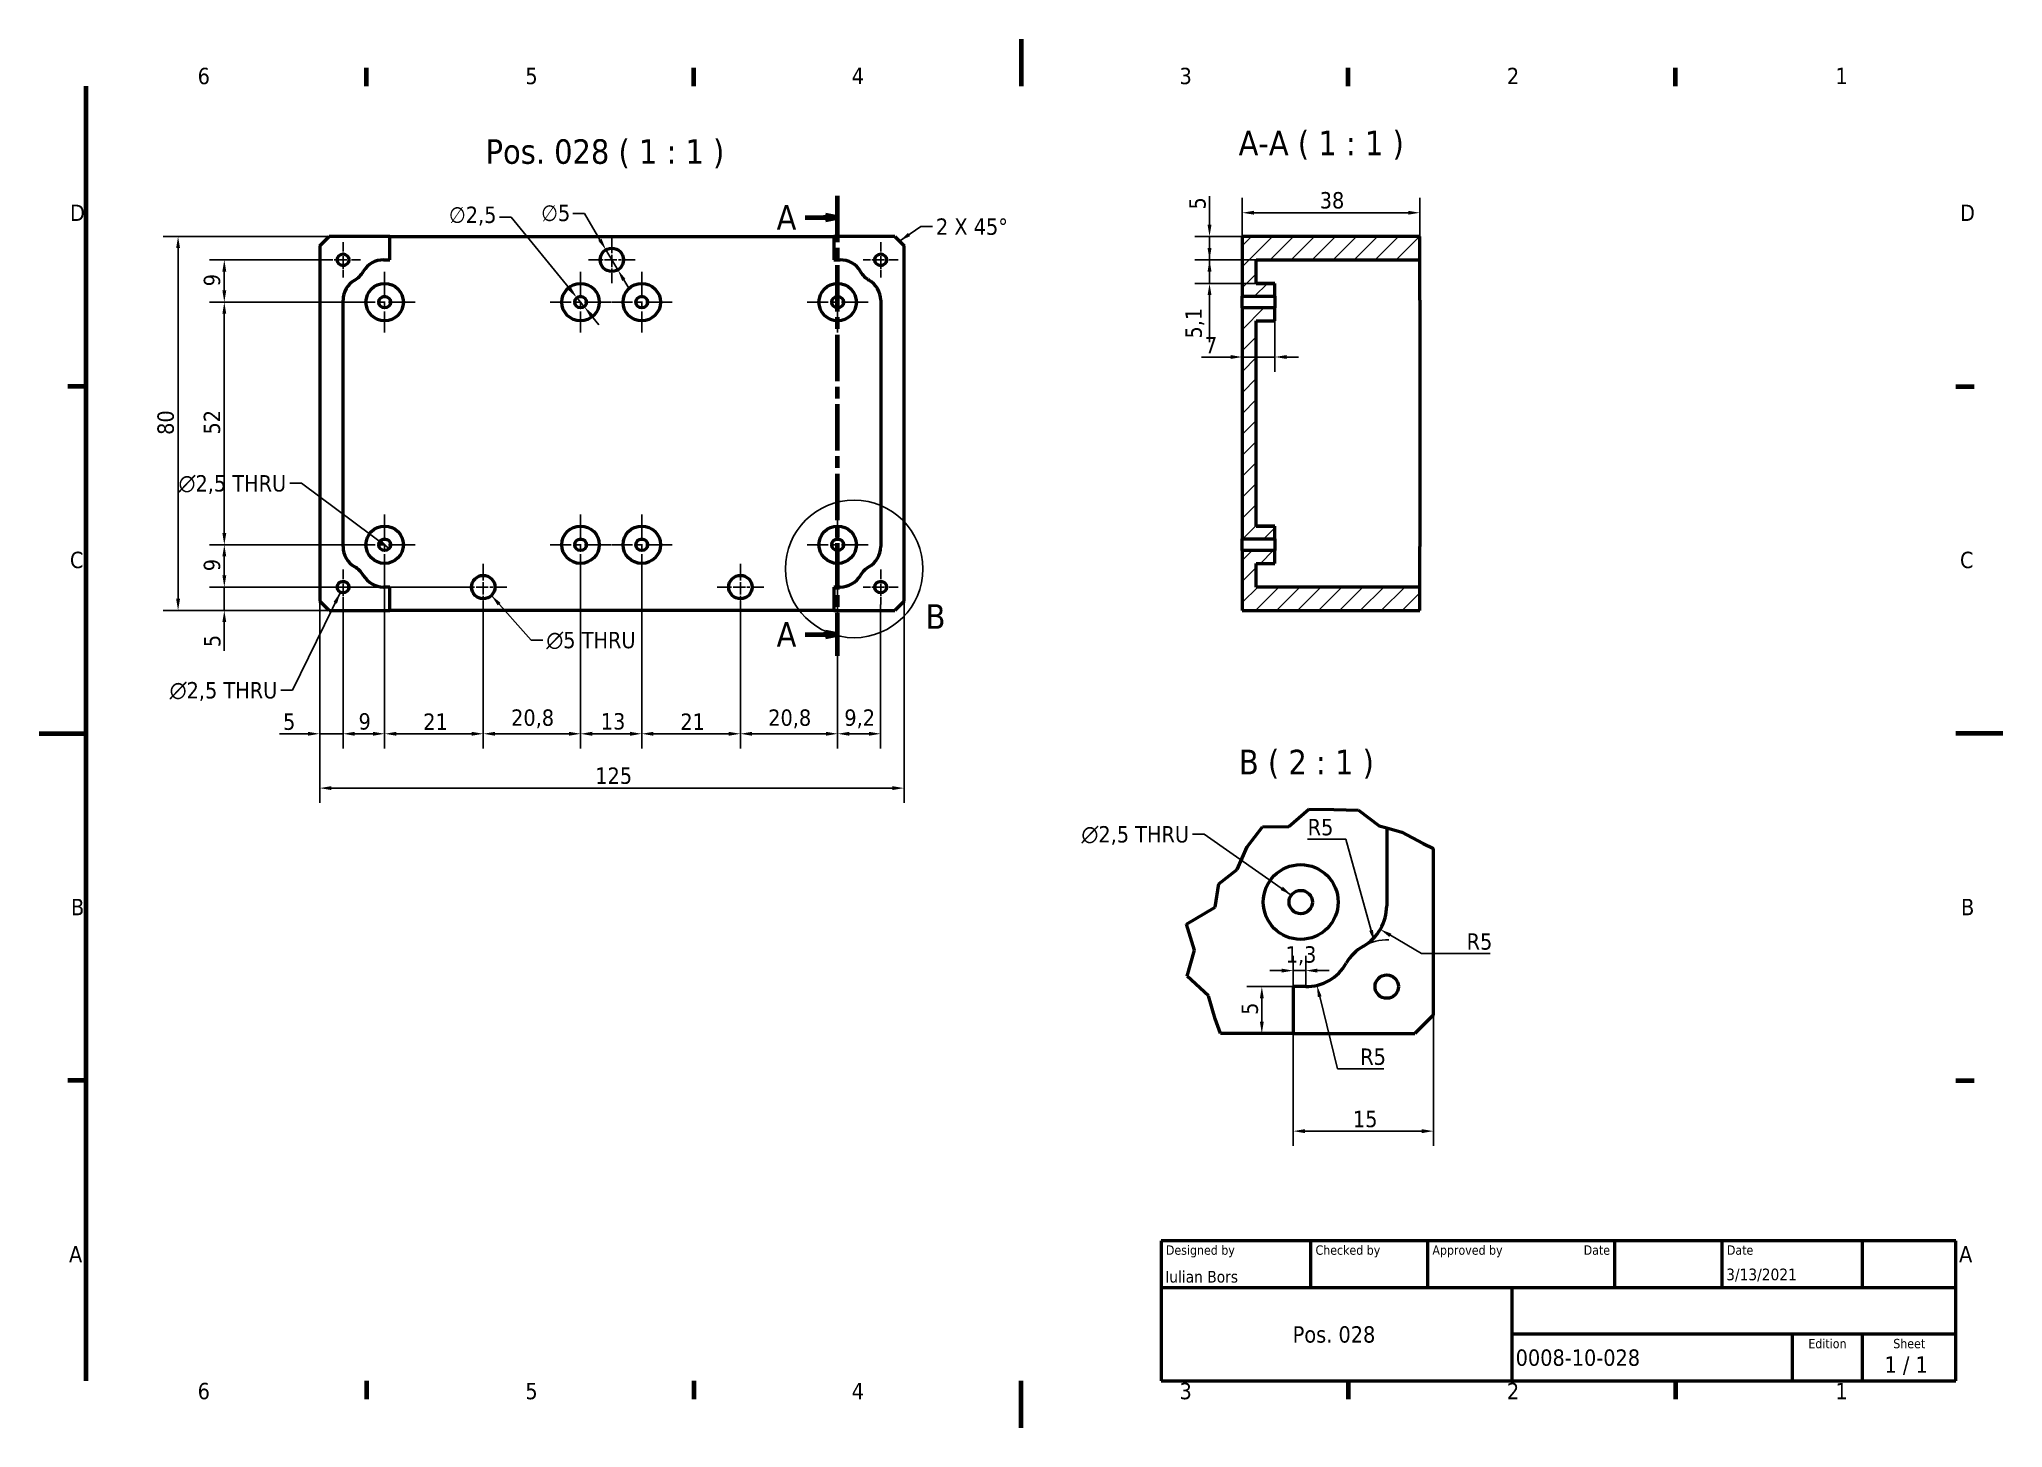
# Model space of a CAD drawing. Header units: millimetres. Extents: x 0 to 420, y 0 to 297.
import ezdxf
from ezdxf.enums import TextEntityAlignment as Align

# ---------------------------------------------------------------- set-up
doc = ezdxf.new("R2010")
doc.units = ezdxf.units.MM
doc.linetypes.add('CHAIN', pattern=[0.3543, 0.2362, -0.0295, 0.0591, -0.0295])
for name, color, linetype, lineweight in [('Border (ISO)', 7, 'Continuous', 70), ('Break Line (ISO)', 7, 'Continuous', 50), ('Center Mark (ISO)', 7, 'Continuous', 25), ('Detail Boundary (ISO)', 7, 'Continuous', 25), ('Dimension (ISO)', 7, 'Continuous', 25), ('Hatch (ISO)', 7, 'Continuous', 18), ('Section Line (ISO)', 7, 'CHAIN', 70), ('Symbol (ISO)', 7, 'Continuous', 25), ('Title (ISO)', 7, 'Continuous', 50), ('Visible (ISO)', 7, 'Continuous', 50)]:
    doc.layers.add(name, color=color, linetype=linetype, lineweight=lineweight)
doc.styles.add('Label Text (ISO)', font='tahoma.ttf')
doc.styles.add('Note Text (ISO)', font='tahoma.ttf')
doc.styles.add('Text Style39', font='tahoma.ttf')
doc.styles.add('Text Style41', font='tahoma.ttf')
doc.styles.add('Text Style45', font='tahoma.ttf')
doc.dimstyles.new('Default - Method 1b (ISO)', dxfattribs={"dimtxt": 3.5, "dimasz": 2.5, "dimexe": 3.175, "dimexo": 0, "dimgap": 0.762, "dimtad": 1, "dimtoh": 1, "dimrnd": 1e-08, "dimtxsty": 'Note Text (ISO)', "dimcen": 0.09, "dimdle": 10, "dimclrd": 256, "dimclre": 256, "dimclrt": 256, "dimazin": 2, "dimtfac": 1, "dimtmove": 0, "dimatfit": 3, "dimfxl": 0, "dimtolj": 1, "dimlwd": -1, "dimlwe": -1, "dimarcsym": 0})
doc.dimstyles.new('Default - Method 1b (ISO)$7', dxfattribs={"dimtxt": 3.5, "dimasz": 2.5, "dimexe": 3.175, "dimexo": 0, "dimgap": 0.762, "dimtad": 1, "dimtoh": 1, "dimrnd": 1e-08, "dimtxsty": 'Note Text (ISO)', "dimcen": 0.09, "dimdle": 10, "dimclrd": 256, "dimclre": 256, "dimclrt": 256, "dimazin": 2, "dimtfac": 1, "dimtmove": 0, "dimatfit": 3, "dimfxl": 0, "dimtolj": 1, "dimlwd": -1, "dimlwe": -1, "dimarcsym": 0})
doc.dimstyles.new('Default - Method 2b (ISO)$7', dxfattribs={"dimtxt": 3.5, "dimasz": 2.5, "dimexe": 3.175, "dimexo": 0, "dimgap": 0.762, "dimtad": 1, "dimtih": 1, "dimtoh": 1, "dimrnd": 1e-08, "dimtxsty": 'Note Text (ISO)', "dimcen": 0.09, "dimdle": 10, "dimclrd": 256, "dimclre": 256, "dimclrt": 256, "dimazin": 2, "dimtfac": 1, "dimtmove": 0, "dimatfit": 3, "dimfxl": 0, "dimtolj": 1, "dimlwd": -1, "dimlwe": -1, "dimarcsym": 0})

msp = doc.modelspace()

# ---------------------------------------------------------------- texts
at = {"layer": 'Symbol (ISO)'}
for s, insert, char_height, attachment_point, style in [('A-A ( 1 : 1 )', (256.5479, 271.2419), 5.25, 7, 'Label Text (ISO)'), ('Pos. 028 ( 1 : 1 )', (95.4791, 269.4207), 5.24, 7, 'Text Style45'), ('2 X 45°', (191.8049, 258.6782), 3.5, 1, 'Note Text (ISO)'), ('B ( 2 : 1 )', (256.6059, 138.8236), 5.25, 7, 'Label Text (ISO)')]:
    msp.add_mtext(s, dxfattribs=dict(at, insert=insert, char_height=char_height, attachment_point=attachment_point, style=style))
at = {"layer": 'Symbol (ISO)', "char_height": 3.5, "line_spacing_factor": 0.6125, "style": 'Note Text (ISO)'}
for s, insert, width, attachment_point in [('\\fAIGDT|b0|i0;\\H3.5000;n\\fTahoma|b0|i0;\\H3.5000;2,5 THRU', (52.8127, 203.7648), 24.584264, 3), ('\\fAIGDT|b0|i0;\\H3.5000;n\\fTahoma|b0|i0;\\H3.5000;5 THRU', (108.4616, 170.2384), 20.459143, 1), ('\\fAIGDT|b0|i0;\\H3.5000;n\\fTahoma|b0|i0;\\H3.5000;2,5 THRU', (50.9118, 159.5047), 24.584264, 3), ('\\fAIGDT|b0|i0;\\H3.5000;n\\fTahoma|b0|i0;\\H3.5000;2,5 THRU', (245.9444, 128.6906), 24.584264, 3)]:
    msp.add_mtext(s, dxfattribs=dict(at, insert=insert, width=width, attachment_point=attachment_point))

# ---------------------------------------------------------------- blocks, each defined once
blk = doc.blocks.new('Borders Default Border')
at = {"layer": 'Border (ISO)'}
for p, q in [((70, 287), (70, 290.9)), ((140, 287), (140, 290.9)), ((280, 287), (280, 290.9)), ((350, 287), (350, 290.9)), ((10, 222.75), (6.1, 222.75)), ((410, 222.75), (413.9, 222.75)), ((10, 74.25), (6.1, 74.25)), ((410, 74.25), (413.9, 74.25)), ((70, 10), (70, 6.1)), ((140, 10), (140, 6.1)), ((280, 10), (280, 6.1)), ((350, 10), (350, 6.1))]:
    blk.add_line(p, q, dxfattribs=at)
at = {"layer": 'Border (ISO)', "flags": 128}
for points in [[(210, 297), (210, 287)], [(10, 10), (10, 287)], [(0, 148.5), (10, 148.5)], [(420, 148.5), (410, 148.5)], [(210, 0), (210, 10)]]:
    blk.add_lwpolyline(points, dxfattribs=at)
at = {"layer": 'Border (ISO)', "char_height": 3.5, "attachment_point": 7, "style": 'Note Text (ISO)'}
for s, insert in [('6', (33.88, 287.33)), ('5', (103.98, 287.33)), ('4', (173.78, 287.4)), ('3', (243.91, 287.33)), ('2', (313.94, 287.4)), ('1', (384.21, 287.4)), ('D', (6.57, 258.13)), ('D', (410.87, 258.13)), ('C', (6.56, 183.81)), ('C', (410.86, 183.81)), ('B', (6.78, 109.63)), ('B', (411.08, 109.63)), ('A', (6.36, 35.38)), ('A', (410.66, 35.38)), ('6', (33.88, 6.03)), ('5', (103.98, 6.03)), ('4', (173.78, 6.1)), ('3', (243.91, 6.03)), ('2', (313.94, 6.1)), ('1', (384.21, 6.1))]:
    blk.add_mtext(s, dxfattribs=dict(at, insert=insert))
blk = doc.blocks.new('2dTransSection0')
at = {"layer": 'Section Line (ISO)', "linetype": 'CHAIN', "ltscale": 41.960541}
blk.add_line((170.65, 263.54), (170.65, 165.08), dxfattribs=at)
at = {"layer": 'Section Line (ISO)', "linetype": 'Continuous', "lineweight": 140}
for p, q in [((170.65, 263.54), (170.65, 254.28)), ((170.65, 174.34), (170.65, 165.08))]:
    blk.add_line(p, q, dxfattribs=at)
at = {"layer": 'Section Line (ISO)', "linetype": 'Continuous'}
for p, q in [((163.84, 258.91), (168.15, 258.91)), ((170.65, 258.91), (168.15, 259.41)), ((168.15, 259.41), (168.15, 258.41)), ((168.15, 258.91), (170.65, 258.91)), ((168.15, 258.41), (170.65, 258.91)), ((163.84, 169.71), (168.15, 169.71)), ((170.65, 169.71), (168.15, 170.21)), ((168.15, 170.21), (168.15, 169.21)), ((168.15, 169.71), (170.65, 169.71)), ((168.15, 169.21), (170.65, 169.71))]:
    blk.add_line(p, q, dxfattribs=at)
at = {"layer": 'Section Line (ISO)', "linetype": 'Continuous', "flags": 128}
for points in [[(168.15, 258.41), (170.65, 258.91)], [(168.15, 169.21), (170.65, 169.71)]]:
    blk.add_lwpolyline(points, dxfattribs=at)
at = {"layer": 'Section Line (ISO)'}
for points in [[(168.15, 258.41), (170.65, 258.91), (168.15, 259.41), (168.15, 258.41)], [(168.15, 169.21), (170.65, 169.71), (168.15, 170.21), (168.15, 169.21)]]:
    blk.add_solid(points, dxfattribs=at)
at = {"layer": 'Section Line (ISO)', "char_height": 5.25, "attachment_point": 7, "style": 'Label Text (ISO)'}
for insert in [(157.72, 256.28), (157.72, 167.09)]:
    blk.add_mtext('A', dxfattribs=dict(at, insert=insert))
blk = doc.blocks.new('*D6')
at = {"layer": 'Defpoints', "color": 0}
for p in [(59.98, 176.82), (64.98, 176.07), (64.98, 148.44)]:
    blk.add_point(p, dxfattribs=at)
at = {"layer": 'Dimension (ISO)'}
for p, q in [((59.98, 176.82), (59.98, 145.27)), ((64.98, 176.07), (64.98, 145.27)), ((57.48, 148.44), (51.37, 148.44)), ((64.98, 148.44), (59.98, 148.44)), ((67.48, 148.44), (69.98, 148.44))]:
    blk.add_line(p, q, dxfattribs=at)
for points in [[(57.48, 148.86), (57.48, 148.02), (59.98, 148.44)], [(67.48, 148.86), (67.48, 148.02), (64.98, 148.44)]]:
    blk.add_solid(points, dxfattribs=at)
at = {"layer": 'Dimension (ISO)', "insert": (52.14, 152.78), "char_height": 3.5, "attachment_point": 1, "style": 'Note Text (ISO)'}
blk.add_mtext('\\A1;5', dxfattribs=at)
blk = doc.blocks.new('*D7')
at = {"layer": 'Defpoints', "color": 0}
for p in [(73.88, 182.37), (64.98, 176.07), (73.88, 148.44)]:
    blk.add_point(p, dxfattribs=at)
at = {"layer": 'Dimension (ISO)'}
for p, q in [((73.88, 182.37), (73.88, 145.27)), ((64.98, 176.07), (64.98, 145.27)), ((67.48, 148.44), (71.38, 148.44))]:
    blk.add_line(p, q, dxfattribs=at)
for points in [[(67.48, 148.86), (67.48, 148.02), (64.98, 148.44)], [(71.38, 148.86), (71.38, 148.02), (73.88, 148.44)]]:
    blk.add_solid(points, dxfattribs=at)
at = {"layer": 'Dimension (ISO)', "insert": (68.3, 152.84), "char_height": 3.5, "attachment_point": 1, "style": 'Note Text (ISO)'}
blk.add_mtext('\\A1;9', dxfattribs=at)
blk = doc.blocks.new('*D8')
at = {"layer": 'Defpoints', "color": 0}
for p in [(73.88, 182.37), (94.98, 174.82), (94.98, 148.44)]:
    blk.add_point(p, dxfattribs=at)
at = {"layer": 'Dimension (ISO)'}
for p, q in [((73.88, 182.37), (73.88, 145.27)), ((94.98, 174.82), (94.98, 145.27)), ((76.38, 148.44), (92.48, 148.44))]:
    blk.add_line(p, q, dxfattribs=at)
for points in [[(76.38, 148.86), (76.38, 148.02), (73.88, 148.44)], [(92.48, 148.86), (92.48, 148.02), (94.98, 148.44)]]:
    blk.add_solid(points, dxfattribs=at)
at = {"layer": 'Dimension (ISO)', "insert": (82.13, 152.78), "char_height": 3.5, "attachment_point": 1, "style": 'Note Text (ISO)'}
blk.add_mtext('\\A1;21', dxfattribs=at)
blk = doc.blocks.new('*D9')
at = {"layer": 'Defpoints', "color": 0}
for p in [(115.78, 182.37), (94.98, 174.82), (115.78, 148.44)]:
    blk.add_point(p, dxfattribs=at)
at = {"layer": 'Dimension (ISO)'}
for p, q in [((115.78, 182.37), (115.78, 145.27)), ((94.98, 174.82), (94.98, 145.27)), ((97.48, 148.44), (113.28, 148.44))]:
    blk.add_line(p, q, dxfattribs=at)
for points in [[(97.48, 148.86), (97.48, 148.02), (94.98, 148.44)], [(113.28, 148.86), (113.28, 148.02), (115.78, 148.44)]]:
    blk.add_solid(points, dxfattribs=at)
at = {"layer": 'Dimension (ISO)', "insert": (100.93, 153.65), "char_height": 3.5, "attachment_point": 1, "style": 'Note Text (ISO)'}
blk.add_mtext('\\A1;20,8', dxfattribs=at)
blk = doc.blocks.new('*D10')
at = {"layer": 'Defpoints', "color": 0}
for p in [(115.78, 182.37), (128.88, 182.37), (128.88, 148.44)]:
    blk.add_point(p, dxfattribs=at)
at = {"layer": 'Dimension (ISO)'}
for p, q in [((115.78, 182.37), (115.78, 145.27)), ((128.88, 182.37), (128.88, 145.27)), ((118.28, 148.44), (126.38, 148.44))]:
    blk.add_line(p, q, dxfattribs=at)
for points in [[(118.28, 148.86), (118.28, 148.02), (115.78, 148.44)], [(126.38, 148.86), (126.38, 148.02), (128.88, 148.44)]]:
    blk.add_solid(points, dxfattribs=at)
at = {"layer": 'Dimension (ISO)', "insert": (120.11, 152.85), "char_height": 3.5, "attachment_point": 1, "style": 'Note Text (ISO)'}
blk.add_mtext('\\A1;13', dxfattribs=at)
blk = doc.blocks.new('*D11')
at = {"layer": 'Defpoints', "color": 0}
for p in [(128.88, 182.37), (149.98, 174.82), (149.98, 148.44)]:
    blk.add_point(p, dxfattribs=at)
at = {"layer": 'Dimension (ISO)'}
for p, q in [((128.88, 182.37), (128.88, 145.27)), ((149.98, 174.82), (149.98, 145.27)), ((131.38, 148.44), (147.48, 148.44))]:
    blk.add_line(p, q, dxfattribs=at)
for points in [[(131.38, 148.86), (131.38, 148.02), (128.88, 148.44)], [(147.48, 148.86), (147.48, 148.02), (149.98, 148.44)]]:
    blk.add_solid(points, dxfattribs=at)
at = {"layer": 'Dimension (ISO)', "insert": (137.13, 152.78), "char_height": 3.5, "attachment_point": 1, "style": 'Note Text (ISO)'}
blk.add_mtext('\\A1;21', dxfattribs=at)
blk = doc.blocks.new('*D12')
at = {"layer": 'Defpoints', "color": 0}
for p in [(170.78, 182.37), (149.98, 174.82), (170.78, 148.44)]:
    blk.add_point(p, dxfattribs=at)
at = {"layer": 'Dimension (ISO)'}
for p, q in [((170.78, 182.37), (170.78, 145.27)), ((149.98, 174.82), (149.98, 145.27)), ((152.48, 148.44), (168.28, 148.44))]:
    blk.add_line(p, q, dxfattribs=at)
for points in [[(152.48, 148.86), (152.48, 148.02), (149.98, 148.44)], [(168.28, 148.86), (168.28, 148.02), (170.78, 148.44)]]:
    blk.add_solid(points, dxfattribs=at)
at = {"layer": 'Dimension (ISO)', "insert": (155.93, 153.65), "char_height": 3.5, "attachment_point": 1, "style": 'Note Text (ISO)'}
blk.add_mtext('\\A1;20,8', dxfattribs=at)
blk = doc.blocks.new('*D13')
at = {"layer": 'Defpoints', "color": 0}
for p in [(170.78, 182.37), (179.98, 176.07), (179.98, 148.44)]:
    blk.add_point(p, dxfattribs=at)
at = {"layer": 'Dimension (ISO)'}
for p, q in [((170.78, 182.37), (170.78, 145.27)), ((179.98, 176.07), (179.98, 145.27)), ((173.28, 148.44), (177.48, 148.44))]:
    blk.add_line(p, q, dxfattribs=at)
for points in [[(173.28, 148.86), (173.28, 148.02), (170.78, 148.44)], [(177.48, 148.86), (177.48, 148.02), (179.98, 148.44)]]:
    blk.add_solid(points, dxfattribs=at)
at = {"layer": 'Dimension (ISO)', "insert": (172.21, 153.65), "char_height": 3.5, "attachment_point": 1, "style": 'Note Text (ISO)'}
blk.add_mtext('\\A1;9,2', dxfattribs=at)
blk = doc.blocks.new('*D14')
at = {"layer": 'Defpoints', "color": 0}
for p in [(59.98, 176.82), (184.98, 176.82), (59.98, 136.82)]:
    blk.add_point(p, dxfattribs=at)
at = {"layer": 'Dimension (ISO)'}
for p, q in [((59.98, 176.82), (59.98, 133.65)), ((184.98, 176.82), (184.98, 133.65)), ((182.48, 136.82), (62.48, 136.82))]:
    blk.add_line(p, q, dxfattribs=at)
for points in [[(62.48, 137.24), (62.48, 136.4), (59.98, 136.82)], [(182.48, 137.24), (182.48, 136.4), (184.98, 136.82)]]:
    blk.add_solid(points, dxfattribs=at)
at = {"layer": 'Dimension (ISO)', "insert": (118.93, 141.23), "char_height": 3.5, "attachment_point": 1, "style": 'Note Text (ISO)'}
blk.add_mtext('\\A1;125', dxfattribs=at)
blk = doc.blocks.new('*D15')
at = {"layer": 'Defpoints', "color": 0}
for p in [(39.58, 179.82), (89.98, 179.82), (74.98, 174.82)]:
    blk.add_point(p, dxfattribs=at)
at = {"layer": 'Dimension (ISO)'}
for p, q in [((39.58, 182.32), (39.58, 184.82)), ((89.98, 179.82), (36.41, 179.82)), ((39.58, 179.82), (39.58, 174.82)), ((74.98, 174.82), (36.41, 174.82)), ((39.58, 172.32), (39.58, 166.21))]:
    blk.add_line(p, q, dxfattribs=at)
for points in [[(39.17, 182.32), (40, 182.32), (39.58, 179.82)], [(39.17, 172.32), (40, 172.32), (39.58, 174.82)]]:
    blk.add_solid(points, dxfattribs=at)
at = {"layer": 'Dimension (ISO)', "insert": (35.25, 166.97), "char_height": 3.5, "attachment_point": 1, "rotation": 90, "style": 'Note Text (ISO)'}
blk.add_mtext('\\A1;5', dxfattribs=at)
blk = doc.blocks.new('*D16')
at = {"layer": 'Defpoints', "color": 0}
for p in [(39.58, 188.87), (67.38, 188.87), (61.23, 179.82)]:
    blk.add_point(p, dxfattribs=at)
at = {"layer": 'Dimension (ISO)'}
for p, q in [((67.38, 188.87), (36.41, 188.87)), ((39.58, 182.32), (39.58, 186.37)), ((61.23, 179.82), (36.41, 179.82))]:
    blk.add_line(p, q, dxfattribs=at)
for points in [[(39.17, 186.37), (40, 186.37), (39.58, 188.87)], [(39.17, 182.32), (40, 182.32), (39.58, 179.82)]]:
    blk.add_solid(points, dxfattribs=at)
at = {"layer": 'Dimension (ISO)', "insert": (35.18, 183.21), "char_height": 3.5, "attachment_point": 1, "rotation": 90, "style": 'Note Text (ISO)'}
blk.add_mtext('\\A1;9', dxfattribs=at)
blk = doc.blocks.new('*D17')
at = {"layer": 'Defpoints', "color": 0}
for p in [(39.58, 240.77), (67.38, 240.77), (67.38, 188.87)]:
    blk.add_point(p, dxfattribs=at)
at = {"layer": 'Dimension (ISO)'}
for p, q in [((67.38, 240.77), (36.41, 240.77)), ((39.58, 191.37), (39.58, 238.27)), ((67.38, 188.87), (36.41, 188.87))]:
    blk.add_line(p, q, dxfattribs=at)
for points in [[(39.17, 238.27), (40, 238.27), (39.58, 240.77)], [(39.17, 191.37), (40, 191.37), (39.58, 188.87)]]:
    blk.add_solid(points, dxfattribs=at)
at = {"layer": 'Dimension (ISO)', "insert": (35.18, 212.45), "char_height": 3.5, "attachment_point": 1, "rotation": 90, "style": 'Note Text (ISO)'}
blk.add_mtext('\\A1;52', dxfattribs=at)
blk = doc.blocks.new('*D18')
at = {"layer": 'Defpoints', "color": 0}
for p in [(39.58, 249.82), (61.23, 249.82), (67.38, 240.77)]:
    blk.add_point(p, dxfattribs=at)
at = {"layer": 'Dimension (ISO)'}
for p, q in [((61.23, 249.82), (36.41, 249.82)), ((39.58, 243.27), (39.58, 247.32)), ((67.38, 240.77), (36.41, 240.77))]:
    blk.add_line(p, q, dxfattribs=at)
for points in [[(39.17, 247.32), (40, 247.32), (39.58, 249.82)], [(39.17, 243.27), (40, 243.27), (39.58, 240.77)]]:
    blk.add_solid(points, dxfattribs=at)
at = {"layer": 'Dimension (ISO)', "insert": (35.18, 244.16), "char_height": 3.5, "attachment_point": 1, "rotation": 90, "style": 'Note Text (ISO)'}
blk.add_mtext('\\A1;9', dxfattribs=at)
blk = doc.blocks.new('*D19')
at = {"layer": 'Defpoints', "color": 0}
for p in [(29.69, 254.82), (74.98, 254.82), (74.98, 174.82)]:
    blk.add_point(p, dxfattribs=at)
at = {"layer": 'Dimension (ISO)'}
for p, q in [((74.98, 254.82), (26.52, 254.82)), ((29.69, 177.32), (29.69, 252.32)), ((74.98, 174.82), (26.52, 174.82))]:
    blk.add_line(p, q, dxfattribs=at)
for points in [[(29.28, 252.32), (30.11, 252.32), (29.69, 254.82)], [(29.28, 177.32), (30.11, 177.32), (29.69, 174.82)]]:
    blk.add_solid(points, dxfattribs=at)
at = {"layer": 'Dimension (ISO)', "insert": (25.27, 212.38), "char_height": 3.5, "attachment_point": 1, "rotation": 90, "style": 'Note Text (ISO)'}
blk.add_mtext('\\A1;80', dxfattribs=at)
blk = doc.blocks.new('*D20')
at = {"layer": 'Defpoints', "color": 0}
for p in [(114.99, 241.74), (116.57, 239.8)]:
    blk.add_point(p, dxfattribs=at)
at = {"layer": 'Dimension (ISO)'}
for p, q in [((100.96, 258.96), (98.46, 258.96)), ((113.41, 243.68), (100.96, 258.96)), ((116.57, 239.8), (114.99, 241.74)), ((118.15, 237.87), (119.73, 235.93))]:
    blk.add_line(p, q, dxfattribs=at)
for points in [[(113.74, 243.94), (113.09, 243.41), (114.99, 241.74)], [(118.47, 238.13), (117.83, 237.6), (116.57, 239.8)]]:
    blk.add_solid(points, dxfattribs=at)
at = {"layer": 'Dimension (ISO)', "insert": (87.63, 261.21), "char_height": 3.5, "attachment_point": 1, "style": 'Note Text (ISO)'}
blk.add_mtext('\\A1;∅2,5', dxfattribs=at)
blk = doc.blocks.new('*D21')
at = {"layer": 'Defpoints', "color": 0}
for p in [(121.21, 251.97), (123.76, 247.67)]:
    blk.add_point(p, dxfattribs=at)
at = {"layer": 'Dimension (ISO)'}
for p, q in [((116.61, 259.72), (114.11, 259.72)), ((119.93, 254.12), (116.61, 259.72)), ((123.76, 247.67), (121.21, 251.97)), ((125.03, 245.52), (126.31, 243.37))]:
    blk.add_line(p, q, dxfattribs=at)
for points in [[(120.29, 254.33), (119.57, 253.91), (121.21, 251.97)], [(125.39, 245.73), (124.68, 245.31), (123.76, 247.67)]]:
    blk.add_solid(points, dxfattribs=at)
at = {"layer": 'Dimension (ISO)', "insert": (107.36, 261.61), "char_height": 3.5, "attachment_point": 1, "style": 'Note Text (ISO)'}
blk.add_mtext('\\A1;∅5', dxfattribs=at)
blk = doc.blocks.new('2dDetail0')
at = {"layer": 'Detail Boundary (ISO)'}
blk.add_circle((174.31, 183.71), 14.72, dxfattribs=at)
at = {"layer": 'Detail Boundary (ISO)', "insert": (189.59, 170.89), "char_height": 5.25, "attachment_point": 7, "style": 'Label Text (ISO)'}
blk.add_mtext('B', dxfattribs=at)
blk = doc.blocks.new('*D23')
at = {"layer": 'Defpoints', "color": 0}
for p in [(268.24, 97.78), (268.24, 94.35), (270.91, 94.35)]:
    blk.add_point(p, dxfattribs=at)
at = {"layer": 'Dimension (ISO)'}
for p, q in [((268.24, 94.35), (268.24, 100.96)), ((270.91, 94.35), (270.91, 100.96)), ((265.74, 97.78), (263.24, 97.78)), ((270.91, 97.78), (268.24, 97.78)), ((273.41, 97.78), (275.91, 97.78))]:
    blk.add_line(p, q, dxfattribs=at)
for points in [[(265.74, 98.2), (265.74, 97.36), (268.24, 97.78)], [(273.41, 98.2), (273.41, 97.36), (270.91, 97.78)]]:
    blk.add_solid(points, dxfattribs=at)
at = {"layer": 'Dimension (ISO)', "insert": (266.62, 102.99), "char_height": 3.5, "attachment_point": 1, "style": 'Note Text (ISO)'}
blk.add_mtext('\\A1;1,3', dxfattribs=at)
blk = doc.blocks.new('*D24')
at = {"layer": 'Defpoints', "color": 0}
for p in [(270.91, 104.35), (273.3, 94.64)]:
    blk.add_point(p, dxfattribs=at)
at = {"layer": 'Dimension (ISO)'}
for p, q in [((277.69, 76.79), (273.9, 92.21)), ((287.58, 76.79), (277.69, 76.79))]:
    blk.add_line(p, q, dxfattribs=at)
blk.add_solid([(274.3, 92.31), (273.5, 92.11), (273.3, 94.64)], dxfattribs=at)
at = {"layer": 'Dimension (ISO)', "insert": (282.57, 81.12), "char_height": 3.5, "attachment_point": 1, "style": 'Note Text (ISO)'}
blk.add_mtext('\\A1;R5', dxfattribs=at)
blk = doc.blocks.new('*D25')
at = {"layer": 'Defpoints', "color": 0}
for p in [(278.24, 111.67), (286.85, 106.6)]:
    blk.add_point(p, dxfattribs=at)
at = {"layer": 'Dimension (ISO)'}
for p, q in [((295.64, 101.43), (289.01, 105.33)), ((310.33, 101.43), (295.64, 101.43))]:
    blk.add_line(p, q, dxfattribs=at)
blk.add_solid([(289.22, 105.69), (288.8, 104.97), (286.85, 106.6)], dxfattribs=at)
at = {"layer": 'Dimension (ISO)', "insert": (305.32, 105.76), "char_height": 3.5, "attachment_point": 1, "style": 'Note Text (ISO)'}
blk.add_mtext('\\A1;R5', dxfattribs=at)
blk = doc.blocks.new('*D26')
at = {"layer": 'Defpoints', "color": 0}
for p in [(285.56, 103.99), (288.24, 94.35)]:
    blk.add_point(p, dxfattribs=at)
at = {"layer": 'Dimension (ISO)'}
for p, q in [((271.32, 125.88), (279.48, 125.88)), ((279.48, 125.88), (284.89, 106.39))]:
    blk.add_line(p, q, dxfattribs=at)
blk.add_arc((288.24, 94.35), 10, 87.3349, 120, dxfattribs=at)
blk.add_solid([(285.29, 106.51), (284.49, 106.28), (285.56, 103.99)], dxfattribs=at)
at = {"layer": 'Dimension (ISO)', "insert": (271.32, 130.22), "char_height": 3.5, "attachment_point": 1, "style": 'Note Text (ISO)'}
blk.add_mtext('\\A1;R5', dxfattribs=at)
blk = doc.blocks.new('*D27')
at = {"layer": 'Defpoints', "color": 0}
for p in [(268.24, 94.35), (261.51, 84.35), (268.24, 84.35)]:
    blk.add_point(p, dxfattribs=at)
at = {"layer": 'Dimension (ISO)'}
for p, q in [((268.24, 94.35), (258.34, 94.35)), ((261.51, 91.85), (261.51, 86.85)), ((268.24, 84.35), (258.34, 84.35))]:
    blk.add_line(p, q, dxfattribs=at)
for points in [[(261.1, 91.85), (261.93, 91.85), (261.51, 94.35)], [(261.1, 86.85), (261.93, 86.85), (261.51, 84.35)]]:
    blk.add_solid(points, dxfattribs=at)
at = {"layer": 'Dimension (ISO)', "insert": (257.18, 88.31), "char_height": 3.5, "attachment_point": 1, "rotation": 90, "style": 'Note Text (ISO)'}
blk.add_mtext('\\A1;5', dxfattribs=at)
blk = doc.blocks.new('*D28')
at = {"layer": 'Defpoints', "color": 0}
for p in [(257.33, 242.01), (264.33, 242.01), (264.33, 229.03)]:
    blk.add_point(p, dxfattribs=at)
at = {"layer": 'Dimension (ISO)'}
for p, q in [((257.33, 242.01), (257.33, 225.86)), ((264.33, 242.01), (264.33, 225.86)), ((254.83, 229.03), (248.58, 229.03)), ((264.33, 229.03), (257.33, 229.03)), ((266.83, 229.03), (269.33, 229.03))]:
    blk.add_line(p, q, dxfattribs=at)
for points in [[(254.83, 229.45), (254.83, 228.62), (257.33, 229.03)], [(266.83, 229.45), (266.83, 228.62), (264.33, 229.03)]]:
    blk.add_solid(points, dxfattribs=at)
at = {"layer": 'Dimension (ISO)', "insert": (249.34, 233.29), "char_height": 3.5, "attachment_point": 1, "style": 'Note Text (ISO)'}
blk.add_mtext('\\A1;7', dxfattribs=at)
blk = doc.blocks.new('*D29')
at = {"layer": 'Defpoints', "color": 0}
for p in [(295.33, 259.89), (257.33, 254.82), (295.33, 241.16)]:
    blk.add_point(p, dxfattribs=at)
at = {"layer": 'Dimension (ISO)'}
for p, q in [((257.33, 254.82), (257.33, 263.07)), ((295.33, 241.16), (295.33, 263.07)), ((259.83, 259.89), (292.83, 259.89))]:
    blk.add_line(p, q, dxfattribs=at)
for points in [[(259.83, 260.31), (259.83, 259.48), (257.33, 259.89)], [(292.83, 260.31), (292.83, 259.48), (295.33, 259.89)]]:
    blk.add_solid(points, dxfattribs=at)
at = {"layer": 'Dimension (ISO)', "insert": (273.9, 264.31), "char_height": 3.5, "attachment_point": 1, "style": 'Note Text (ISO)'}
blk.add_mtext('\\A1;38', dxfattribs=at)
blk = doc.blocks.new('*D30')
at = {"layer": 'Defpoints', "color": 0}
for p in [(260.33, 249.82), (250.33, 244.77), (260.33, 244.77)]:
    blk.add_point(p, dxfattribs=at)
at = {"layer": 'Dimension (ISO)'}
for p, q in [((250.33, 252.32), (250.33, 254.82)), ((260.33, 249.82), (247.15, 249.82)), ((250.33, 249.82), (250.33, 244.77)), ((260.33, 244.77), (247.15, 244.77)), ((250.33, 242.27), (250.33, 232.21))]:
    blk.add_line(p, q, dxfattribs=at)
for points in [[(249.91, 252.32), (250.74, 252.32), (250.33, 249.82)], [(249.91, 242.27), (250.74, 242.27), (250.33, 244.77)]]:
    blk.add_solid(points, dxfattribs=at)
at = {"layer": 'Dimension (ISO)', "insert": (245.18, 232.98), "char_height": 3.5, "attachment_point": 1, "rotation": 90, "style": 'Note Text (ISO)'}
blk.add_mtext('\\A1;5,1', dxfattribs=at)
blk = doc.blocks.new('*D31')
at = {"layer": 'Defpoints', "color": 0}
for p in [(250.33, 254.82), (257.33, 254.82), (260.33, 249.82)]:
    blk.add_point(p, dxfattribs=at)
at = {"layer": 'Dimension (ISO)'}
for p, q in [((250.33, 257.32), (250.33, 263.43)), ((257.33, 254.82), (247.15, 254.82)), ((250.33, 249.82), (250.33, 254.82)), ((260.33, 249.82), (247.15, 249.82)), ((250.33, 247.32), (250.33, 244.82))]:
    blk.add_line(p, q, dxfattribs=at)
for points in [[(249.91, 257.32), (250.74, 257.32), (250.33, 254.82)], [(249.91, 247.32), (250.74, 247.32), (250.33, 249.82)]]:
    blk.add_solid(points, dxfattribs=at)
at = {"layer": 'Dimension (ISO)', "insert": (245.99, 260.58), "char_height": 3.5, "attachment_point": 1, "rotation": 90, "style": 'Note Text (ISO)'}
blk.add_mtext('\\A1;5', dxfattribs=at)
blk = doc.blocks.new('*D32')
at = {"layer": 'Defpoints', "color": 0}
for p in [(298.24, 88.35), (268.24, 84.35), (298.24, 63.44)]:
    blk.add_point(p, dxfattribs=at)
at = {"layer": 'Dimension (ISO)'}
for p, q in [((298.24, 88.35), (298.24, 60.27)), ((268.24, 84.35), (268.24, 60.27)), ((270.74, 63.44), (295.74, 63.44))]:
    blk.add_line(p, q, dxfattribs=at)
for points in [[(270.74, 63.86), (270.74, 63.02), (268.24, 63.44)], [(295.74, 63.86), (295.74, 63.02), (298.24, 63.44)]]:
    blk.add_solid(points, dxfattribs=at)
at = {"layer": 'Dimension (ISO)', "insert": (281, 67.79), "char_height": 3.5, "attachment_point": 1, "style": 'Note Text (ISO)'}
blk.add_mtext('\\A1;15', dxfattribs=at)
blk = doc.blocks.new('Title Blocks I.A.B')
at = {"layer": 'Title (ISO)'}
for p, q in [((270.07, 130), (100.07, 130)), ((100.07, 130), (100.07, 100)), ((132.07, 120), (132.07, 130)), ((157.07, 120), (157.07, 130)), ((197.07, 120), (197.07, 130)), ((220.07, 120), (220.07, 130)), ((250.07, 120), (250.07, 130)), ((270.07, 100), (270.07, 130)), ((100.07, 120), (270.07, 120)), ((175.07, 120), (175.07, 100)), ((270.07, 110), (175.07, 110)), ((235.07, 100), (235.07, 110)), ((250.07, 100), (250.07, 110)), ((100.07, 100), (270.07, 100))]:
    blk.add_line(p, q, dxfattribs=at)
at = {"layer": 'Title (ISO)', "style": 'Text Style41'}
for s, p in [('Designed by', (101.07, 129)), ('Checked by', (133.07, 129)), ('Approved by', (158.07, 129)), ('Date', (221.07, 129))]:
    blk.add_text(s, height=2, dxfattribs=at).set_placement(p, align=Align.TOP_LEFT)
blk.add_text('Date', height=2, dxfattribs=at).set_placement((196.07, 129), align=Align.TOP_RIGHT)
for s, p in [('Edition', (242.57, 109)), ('Sheet', (260.07, 109))]:
    blk.add_text(s, height=2, dxfattribs=at).set_placement(p, align=Align.TOP_CENTER)
at = {"layer": 'Title (ISO)', "style": 'Note Text (ISO)'}
blk.add_text('1 / 1 ', height=3.5, dxfattribs=at).set_placement((260.07, 103.5), align=Align.MIDDLE_CENTER)
at = {"layer": 'Title (ISO)'}
for tag, p, height, style in [('AUTHOR_001', (100.92, 121.05), 2.5, 'Text Style39'), ('CREATION_DATE_001', (220.91, 121.54), 2.5, 'Text Style39'), ('COMPANY_001', (128.19, 108.21), 3.5, 'Note Text (ISO)'), ('PART_NUMBER_001', (175.88, 103.25), 3.5, 'Note Text (ISO)')]:
    blk.add_attdef(tag, p, '', height=height, dxfattribs=dict(at, style=style))
at = {"layer": 'Title (ISO)', "style": 'Text Style39'}
for tag, p in [('CHECKED_BY', (133.07, 121)), ('ENG_APPROVED_BY', (158.07, 121))]:
    blk.add_attdef(tag, text='', height=2.5, dxfattribs=at).set_placement(p, align=Align.BOTTOM_LEFT)
blk.add_attdef('ENG_APPROVAL_DATE', text='', height=2.5, dxfattribs=at).set_placement((196.07, 121), align=Align.BOTTOM_RIGHT)
at = {"layer": 'Title (ISO)', "style": 'Note Text (ISO)'}
for tag, p in [('TITLE', (222.57, 115)), ('REVISION_NUMBER', (242.57, 103.5))]:
    blk.add_attdef(tag, text='', height=3.5, dxfattribs=at).set_placement(p, align=Align.MIDDLE_CENTER)

# ---------------------------------------------------------------- dimensions: what is measured, and where the dimension line sits
at = {"layer": 'Dimension (ISO)'}
for p1, p2, picture, middle in [((116.5722, 239.8027), (114.9925, 241.7403), '*D20', (92.6597, 258.9573)), ((123.7583, 247.6716), (121.2065, 251.9714), '*D21', (110.3531, 259.7234))]:
    dim = msp.add_diameter_dim_2p(p1=p1, p2=p2, dimstyle='Default - Method 1b (ISO)', override={"dimgap": 0.762, "dimtad": 0, "dimtih": 1, "dimdec": 2, "dimlfac": 1, "dimtol": 0, "dimlim": 0, "dimtp": 0, "dimtm": 0, "dimtdec": 2, "dimatfit": 2}, dxfattribs=at)
    dim.commit()
    dim.dimension.update_dxf_attribs({"geometry": picture, "text_midpoint": middle, "dimtype": 163})
for base, p1, p2, angle, override, picture, middle in [((250.3253, 254.8215), (260.3253, 249.8215), (257.3253, 254.8215), 270, {"dimgap": 0.762, "dimtoh": 0, "dimdec": 2, "dimtol": 0, "dimlim": 0, "dimtp": 0, "dimtm": 0, "dimtdec": 2, "dimtofl": 1, "dimatfit": 1}, '*D31', (250.3253, 261.626)), ((295.3253, 259.8922), (257.3253, 254.8215), (295.3253, 241.1613), 180, {"dimgap": 0.762, "dimtoh": 0, "dimdec": 2, "dimtol": 0, "dimlim": 0, "dimtp": 0, "dimtm": 0, "dimtdec": 2, "dimtofl": 0, "dimatfit": 1}, '*D29', (276.3253, 259.8922)), ((29.6928, 254.8215), (74.9824, 174.8215), (74.9824, 254.8215), 90, {"dimgap": 0.762, "dimtoh": 0, "dimdec": 2, "dimtol": 0, "dimlim": 0, "dimtp": 0, "dimtm": 0, "dimtdec": 2, "dimtofl": 0, "dimatfit": 1}, '*D19', (29.6928, 214.8215)), ((250.3253, 244.7694), (260.3253, 249.8215), (260.3253, 244.7694), 270, {"dimgap": 0.762, "dimtoh": 0, "dimdec": 1, "dimtol": 0, "dimlim": 0, "dimtp": 0, "dimtm": 0, "dimtdec": 2, "dimtofl": 1, "dimatfit": 1}, '*D30', (250.3253, 235.9916)), ((39.5848, 249.8215), (67.3804, 240.7716), (61.2324, 249.8215), 90, {"dimgap": 0.762, "dimtoh": 0, "dimdec": 0, "dimtol": 0, "dimlim": 0, "dimtp": 0, "dimtm": 0, "dimtdec": 2, "dimtofl": 0, "dimatfit": 1}, '*D18', (39.5848, 245.2965)), ((39.5848, 240.7716), (67.3824, 188.8715), (67.3804, 240.7716), 90, {"dimgap": 0.762, "dimtoh": 0, "dimdec": 0, "dimtol": 0, "dimlim": 0, "dimtp": 0, "dimtm": 0, "dimtdec": 2, "dimtofl": 0, "dimatfit": 1}, '*D17', (39.5848, 214.8216)), ((264.3253, 229.0318), (257.3253, 242.0147), (264.3253, 242.0147), 180, {"dimgap": 0.762, "dimtoh": 0, "dimdec": 2, "dimtol": 0, "dimlim": 0, "dimtp": 0, "dimtm": 0, "dimtdec": 2, "dimtofl": 1, "dimatfit": 1}, '*D28', (250.4527, 229.0318)), ((39.5848, 188.8715), (61.2324, 179.8215), (67.3824, 188.8715), 90, {"dimgap": 0.762, "dimtoh": 0, "dimdec": 0, "dimtol": 0, "dimlim": 0, "dimtp": 0, "dimtm": 0, "dimtdec": 2, "dimtofl": 0, "dimatfit": 1}, '*D16', (39.5848, 184.3465)), ((39.5848, 179.8215), (74.9824, 174.8215), (89.9824, 179.8215), 90, {"dimgap": 0.762, "dimtoh": 0, "dimdec": 2, "dimtol": 0, "dimlim": 0, "dimtp": 0, "dimtm": 0, "dimtdec": 2, "dimtofl": 1, "dimatfit": 1}, '*D15', (39.5848, 168.017)), ((73.8824, 148.4417), (64.9824, 176.0715), (73.8824, 182.3715), 180, {"dimgap": 0.762, "dimtoh": 0, "dimdec": 0, "dimtol": 0, "dimlim": 0, "dimtp": 0, "dimtm": 0, "dimtdec": 2, "dimtofl": 0, "dimatfit": 1}, '*D7', (69.4324, 148.4417)), ((94.9824, 148.4417), (73.8824, 182.3715), (94.9824, 174.8215), 180, {"dimgap": 0.762, "dimtoh": 0, "dimdec": 0, "dimtol": 0, "dimlim": 0, "dimtp": 0, "dimtm": 0, "dimtdec": 2, "dimtofl": 0, "dimatfit": 1}, '*D8', (84.4324, 148.4417)), ((115.7824, 148.4417), (94.9824, 174.8215), (115.7824, 182.3715), 180, {"dimgap": 0.762, "dimtoh": 0, "dimdec": 2, "dimtol": 0, "dimlim": 0, "dimtp": 0, "dimtm": 0, "dimtdec": 2, "dimtofl": 0, "dimatfit": 1}, '*D9', (105.3824, 148.4417)), ((128.8824, 148.4417), (115.7824, 182.3715), (128.8824, 182.3715), 180, {"dimgap": 0.762, "dimtoh": 0, "dimdec": 0, "dimtol": 0, "dimlim": 0, "dimtp": 0, "dimtm": 0, "dimtdec": 2, "dimtofl": 0, "dimatfit": 1}, '*D10', (122.3324, 148.4417)), ((149.9824, 148.4417), (128.8824, 182.3715), (149.9824, 174.8215), 180, {"dimgap": 0.762, "dimtoh": 0, "dimdec": 0, "dimtol": 0, "dimlim": 0, "dimtp": 0, "dimtm": 0, "dimtdec": 2, "dimtofl": 0, "dimatfit": 1}, '*D11', (139.4324, 148.4417)), ((170.7824, 148.4417), (149.9824, 174.8215), (170.7824, 182.3715), 180, {"dimgap": 0.762, "dimtoh": 0, "dimdec": 2, "dimtol": 0, "dimlim": 0, "dimtp": 0, "dimtm": 0, "dimtdec": 2, "dimtofl": 0, "dimatfit": 1}, '*D12', (160.3824, 148.4417)), ((179.9824, 148.4417), (170.7824, 182.3715), (179.9824, 176.0715), 180, {"dimgap": 0.762, "dimtoh": 0, "dimdec": 2, "dimtol": 0, "dimlim": 0, "dimtp": 0, "dimtm": 0, "dimtdec": 2, "dimtofl": 0, "dimatfit": 1}, '*D13', (175.3824, 148.4417)), ((64.9824, 148.4417), (59.9824, 176.8215), (64.9824, 176.0715), 180, {"dimgap": 0.762, "dimtoh": 0, "dimdec": 2, "dimtol": 0, "dimlim": 0, "dimtp": 0, "dimtm": 0, "dimtdec": 2, "dimtofl": 1, "dimatfit": 1}, '*D6', (53.1779, 148.4417)), ((268.2353, 97.7816), (270.9148, 94.3511), (268.2353, 94.3511), 180, {"dimgap": 0.762, "dimtoh": 0, "dimdec": 1, "dimlfac": 0.5, "dimtol": 0, "dimlim": 0, "dimtp": 0, "dimtm": 0, "dimtdec": 2, "dimtofl": 1, "dimatfit": 1}, '*D23', (269.575, 97.7816)), ((261.5131, 84.3511), (268.2353, 94.3511), (268.2353, 84.3511), 90, {"dimgap": 0.762, "dimtoh": 0, "dimdec": 2, "dimlfac": 0.5, "dimtol": 0, "dimlim": 0, "dimtp": 0, "dimtm": 0, "dimtdec": 2, "dimtofl": 0, "dimatfit": 1}, '*D27', (261.5131, 89.3511))]:
    dim = msp.add_linear_dim(base=base, p1=p1, p2=p2, angle=angle, dimstyle='Default - Method 1b (ISO)', override=override, dxfattribs=at)
    dim.commit()
    dim.dimension.update_dxf_attribs({"geometry": picture, "text_midpoint": middle, "dimtype": 160})
for base, p1, p2, override, picture, middle in [((59.9824, 136.8215), (184.9824, 176.8215), (59.9824, 176.8215), {"dimgap": 0.762, "dimtoh": 0, "dimdec": 2, "dimtol": 0, "dimlim": 0, "dimtp": 0, "dimtm": 0, "dimtdec": 2, "dimtofl": 0, "dimatfit": 1}, '*D14', (122.4824, 136.8215)), ((298.2353, 63.441), (268.2353, 84.3511), (298.2353, 88.3511), {"dimgap": 0.762, "dimtoh": 0, "dimdec": 2, "dimlfac": 0.5, "dimtol": 0, "dimlim": 0, "dimtp": 0, "dimtm": 0, "dimtdec": 2, "dimtofl": 0, "dimatfit": 1}, '*D32', (283.2353, 63.441))]:
    dim = msp.add_linear_dim(base=base, p1=p1, p2=p2, dimstyle='Default - Method 1b (ISO)', override=override, dxfattribs=at)
    dim.commit()
    dim.dimension.update_dxf_attribs({"geometry": picture, "text_midpoint": middle, "dimtype": 160})
for center, mpoint, picture, middle in [((288.2353, 94.3511), (285.5585, 103.9862), '*D26', (273.827, 125.8809)), ((278.2353, 111.6716), (286.853, 106.5986), '*D25', (307.829, 101.4283)), ((270.9148, 104.3511), (273.3027, 94.6404), '*D24', (285.0758, 76.7868))]:
    dim = msp.add_radius_dim(center=center, mpoint=mpoint, dimstyle='Default - Method 1b (ISO)', override={"dimgap": 0.762, "dimtih": 1, "dimdec": 2, "dimlfac": 0.5, "dimcen": 0, "dimtol": 0, "dimlim": 0, "dimtp": 0, "dimtm": 0, "dimtdec": 2, "dimtofl": 0}, dxfattribs=at)
    dim.commit()
    dim.dimension.update_dxf_attribs({"geometry": picture, "text_midpoint": middle, "dimtype": 164})

# ---------------------------------------------------------------- hatches: boundary and pattern name
at = {"layer": 'Hatch (ISO)'}
h = msp.add_hatch(dxfattribs=at)
h.set_pattern_fill('ANSI31', color=256, scale=25.4, style=0)
h.set_pattern_definition([(45, (0, 0), (-2.245064, 2.245064), [])])
h.paths.add_polyline_path([(264.3253, 192.8694), (260.3253, 192.8694), (260.3253, 236.7736), (264.3253, 236.7736), (264.3253, 239.5283), (257.3253, 239.5283), (257.3253, 190.1147), (264.3253, 190.1147)])
h.paths.add_polyline_path([(260.3253, 184.8737), (264.3253, 184.8737), (264.3253, 187.6283), (257.3253, 187.6283), (257.3253, 174.8215), (295.3253, 174.8215), (295.3253, 179.8215), (260.3253, 179.8215)])
h.paths.add_polyline_path([(295.3253, 249.8215), (295.3253, 254.8215), (257.3253, 254.8215), (257.3253, 242.0147), (264.3253, 242.0147), (264.3253, 244.7694), (260.3253, 244.7694), (260.3253, 249.8215)])

# ---------------------------------------------------------------- linework, layer by layer
at = {"layer": 'Break Line (ISO)'}
for p, q in [((267.2652, 128.5924), (271.5727, 132.3236)), ((271.5727, 132.3236), (276.8967, 132.2155)), ((276.8967, 132.2155), (282.1858, 132.1265)), ((282.1858, 132.1265), (286.5863, 128.7522)), ((258.3459, 124.2381), (261.636, 128.5625)), ((261.636, 128.5625), (267.2652, 128.5924)), ((286.5863, 128.7522), (288.2353, 128.2894)), ((288.2353, 128.2894), (291.4748, 127.3803)), ((291.4748, 127.3803), (296.0449, 124.9502)), ((256.2684, 119.4394), (258.3459, 124.2381)), ((296.0449, 124.9502), (298.2353, 123.9017)), ((252.3219, 116.3185), (256.2684, 119.4394)), ((251.5405, 111.3591), (252.3219, 116.3185)), ((245.4181, 107.6807), (251.5405, 111.3591)), ((247.0911, 102.1302), (245.4181, 107.6807)), ((245.5287, 96.5992), (247.0911, 102.1302)), ((250.1156, 92.3827), (245.5287, 96.5992)), ((251.5062, 87.471), (250.1156, 92.3827)), ((252.6512, 84.3511), (251.5062, 87.471))]:
    msp.add_line(p, q, dxfattribs=at)
at = {"layer": 'Center Mark (ISO)', "linetype": 'CHAIN', "ltscale": 8.333956}
for p, q in [((64.9824, 253.5715), (64.9824, 246.0715)), ((179.9824, 253.5715), (179.9824, 246.0715)), ((68.7324, 249.8215), (61.2324, 249.8215)), ((183.7324, 249.8215), (176.2324, 249.8215)), ((64.9824, 183.5715), (64.9824, 176.0715)), ((179.9824, 183.5715), (179.9824, 176.0715)), ((68.7324, 179.8215), (61.2324, 179.8215)), ((183.7324, 179.8215), (176.2324, 179.8215))]:
    msp.add_line(p, q, dxfattribs=at)
at = {"layer": 'Center Mark (ISO)', "linetype": 'CHAIN', "ltscale": 11.111974}
for p, q in [((122.4824, 254.8215), (122.4824, 244.8215)), ((127.4824, 249.8215), (117.4824, 249.8215)), ((94.9824, 184.8215), (94.9824, 174.8215)), ((149.9824, 184.8215), (149.9824, 174.8215)), ((99.9824, 179.8215), (89.9824, 179.8215)), ((154.9824, 179.8215), (144.9824, 179.8215))]:
    msp.add_line(p, q, dxfattribs=at)
at = {"layer": 'Center Mark (ISO)', "linetype": 'CHAIN', "ltscale": 23.990969}
for p, q in [((73.8804, 247.2716), (73.8804, 234.2716)), ((115.7823, 247.2715), (115.7823, 234.2715)), ((128.8804, 247.2716), (128.8804, 234.2716)), ((170.7823, 247.2715), (170.7823, 234.2715)), ((80.3804, 240.7716), (67.3804, 240.7716)), ((122.2823, 240.7715), (109.2823, 240.7715)), ((135.3804, 240.7716), (122.3804, 240.7716)), ((177.2823, 240.7715), (164.2823, 240.7715)), ((73.8824, 195.3715), (73.8824, 182.3715)), ((115.7824, 195.3715), (115.7824, 182.3715)), ((128.8824, 195.3715), (128.8824, 182.3715)), ((170.7824, 195.3715), (170.7824, 182.3715)), ((80.3824, 188.8715), (67.3824, 188.8715)), ((122.2824, 188.8715), (109.2824, 188.8715)), ((135.3824, 188.8715), (122.3824, 188.8715)), ((177.2824, 188.8715), (164.2824, 188.8715))]:
    msp.add_line(p, q, dxfattribs=at)
at = {"layer": 'Visible (ISO)'}
for p, q in [((59.9824, 252.8215), (61.9824, 254.8215)), ((59.9824, 252.8215), (59.9824, 176.8215)), ((74.9824, 254.8215), (61.9824, 254.8215)), ((74.9824, 249.8215), (74.9824, 254.8215)), ((74.9824, 254.8215), (169.9824, 254.8215)), ((182.9824, 254.8215), (169.9824, 254.8215)), ((169.9824, 254.8215), (169.9824, 249.8215)), ((182.9824, 254.8215), (184.9824, 252.8215)), ((184.9824, 176.8215), (184.9824, 252.8215)), ((295.3253, 254.8215), (257.3253, 254.8215)), ((257.3253, 254.8215), (257.3253, 242.0147)), ((295.3253, 249.8215), (295.3253, 254.8215)), ((73.6426, 249.8215), (74.9824, 249.8215)), ((169.9824, 249.8215), (171.3221, 249.8215)), ((260.3253, 244.7694), (260.3253, 249.8215)), ((260.3253, 249.8215), (295.3253, 249.8215)), ((295.3253, 247.3215), (295.3253, 249.8215)), ((260.3253, 244.7715), (264.3253, 244.7715)), ((264.3253, 244.7694), (260.3253, 244.7694)), ((264.3253, 244.7694), (264.3253, 244.7715)), ((264.3253, 242.0147), (264.3253, 244.7694)), ((295.3253, 245.4914), (295.3253, 247.3215)), ((295.3253, 241.1613), (295.3253, 245.4914)), ((64.9824, 188.4818), (64.9824, 241.1613)), ((179.9824, 241.1613), (179.9824, 188.4818)), ((257.3253, 242.0147), (264.3253, 242.0147)), ((257.3253, 239.5283), (257.3253, 242.0147)), ((264.3253, 239.5283), (257.3253, 239.5283)), ((257.3253, 239.5283), (257.3253, 190.1147)), ((264.3253, 242.0147), (264.3253, 239.5283)), ((264.3253, 236.7736), (264.3253, 239.5283)), ((295.3253, 241.1613), (295.3253, 188.4818)), ((260.3253, 192.8694), (260.3253, 236.7736)), ((260.3253, 236.7736), (264.3253, 236.7736)), ((260.3253, 236.7715), (264.3253, 236.7715)), ((264.3253, 236.7715), (264.3253, 236.7736)), ((257.3253, 190.1147), (264.3253, 190.1147)), ((257.3253, 187.6283), (257.3253, 190.1147)), ((260.3253, 192.8715), (264.3253, 192.8715)), ((264.3253, 192.8694), (260.3253, 192.8694)), ((264.3253, 192.8694), (264.3253, 192.8715)), ((264.3253, 190.1147), (264.3253, 192.8694)), ((264.3253, 190.1147), (264.3253, 187.6283)), ((264.3253, 187.6283), (257.3253, 187.6283)), ((257.3253, 187.6283), (257.3253, 174.8215)), ((260.3253, 184.8737), (264.3253, 184.8737)), ((260.3253, 179.8215), (260.3253, 184.8737)), ((260.3253, 184.8715), (264.3253, 184.8715)), ((264.3253, 184.8737), (264.3253, 187.6283)), ((264.3253, 184.8715), (264.3253, 184.8737)), ((295.3253, 184.1516), (295.3253, 188.4818)), ((295.3253, 182.3215), (295.3253, 184.1516)), ((295.3253, 179.8215), (295.3253, 182.3215)), ((61.9824, 174.8215), (59.9824, 176.8215)), ((74.9824, 179.8215), (73.6426, 179.8215)), ((74.9824, 174.8215), (74.9824, 179.8215)), ((171.3221, 179.8215), (169.9824, 179.8215)), ((169.9824, 179.8215), (169.9824, 174.8215)), ((184.9824, 176.8215), (182.9824, 174.8215)), ((295.3253, 179.8215), (260.3253, 179.8215)), ((295.3253, 174.8215), (295.3253, 179.8215)), ((61.9824, 174.8215), (74.9824, 174.8215)), ((169.9824, 174.8215), (74.9824, 174.8215)), ((169.9824, 174.8215), (182.9824, 174.8215)), ((257.3253, 174.8215), (295.3253, 174.8215)), ((288.2353, 128.2894), (288.2353, 111.6716)), ((298.2353, 88.3511), (298.2353, 123.9017)), ((270.9148, 94.3511), (268.2353, 94.3511)), ((268.2353, 94.3511), (268.2353, 84.3511)), ((298.2353, 88.3511), (294.2353, 84.3511)), ((268.2353, 84.3511), (252.6512, 84.3511)), ((268.2353, 84.3511), (294.2353, 84.3511))]:
    msp.add_line(p, q, dxfattribs=at)
for centre, radius in [((122.4824, 249.8215), 2.5), ((64.9824, 249.8215), 1.25), ((179.9824, 249.8215), 1.25), ((73.8804, 240.7716), 4), ((115.7823, 240.7715), 4), ((128.8804, 240.7716), 4), ((170.7823, 240.7715), 4), ((73.8804, 240.7716), 1.25), ((115.7823, 240.7715), 1.25), ((128.8804, 240.7716), 1.25), ((170.7823, 240.7715), 1.25), ((73.8824, 188.8715), 4), ((73.8824, 188.8715), 1.25), ((115.7824, 188.8715), 4), ((115.7824, 188.8715), 1.25), ((128.8824, 188.8715), 4), ((128.8824, 188.8715), 1.25), ((170.7824, 188.8715), 4), ((170.7824, 188.8715), 1.25), ((64.9824, 179.8215), 1.25), ((94.9824, 179.8215), 2.5), ((149.9824, 179.8215), 2.5), ((179.9824, 179.8215), 1.25), ((269.8353, 112.4512), 8), ((269.8353, 112.4512), 2.5), ((288.2353, 94.3511), 2.5)]:
    msp.add_circle(centre, radius, dxfattribs=at)
for centre, radius, start, end in [((73.6426, 244.8215), 5, 90, 150), ((171.3221, 244.8215), 5, 30, 90), ((69.9824, 241.1613), 5, 120, 180), ((64.9824, 249.8215), 5, 300, 330), ((179.9824, 249.8215), 5, 210, 240), ((174.9824, 241.1613), 5, 0, 60), ((69.9824, 188.4818), 5, 180, 240), ((174.9824, 188.4818), 5, 300, 0), ((64.9824, 179.8215), 5, 30, 60), ((73.6426, 184.8215), 5, 210, 270), ((171.3221, 184.8215), 5, 270, 330), ((179.9824, 179.8215), 5, 120, 150), ((278.2353, 111.6716), 10, 300, 0), ((288.2353, 94.3511), 10, 120, 150), ((270.9148, 104.3511), 10, 270, 330)]:
    msp.add_arc(centre, radius, start, end, dxfattribs=at)

# ---------------------------------------------------------------- block references
msp.add_blockref('Borders Default Border', (0, 0))
msp.add_blockref('Title Blocks I.A.B', (139.9286, -90)).add_auto_attribs({'PART_NUMBER_001': '0008-10-028', 'COMPANY_001': 'Pos. 028', 'AUTHOR_001': 'Iulian Bors', 'CREATION_DATE_001': '3/13/2021'})
at = {"layer": 'Detail Boundary (ISO)'}
msp.add_blockref('2dDetail0', (0, 0), dxfattribs=at)
at = {"layer": 'Section Line (ISO)'}
msp.add_blockref('2dTransSection0', (0, 0), dxfattribs=at)

msp.set_redraw_order([(e.dxf.handle, doc.entitydb.next_handle()) for e in msp.query("TEXT MTEXT ATTDEF DIMENSION ARC_DIMENSION")])  # texts and dimensions are drawn at this point

# ---------------------------------------------------------------- leaders
at = {"layer": 'Symbol (ISO)', "annotation_type": 0, "has_hookline": 1}
for points, dimstyle, hookline_direction, text_width in [([(183.9824, 253.8215), (188.5429, 256.9282), (191.0429, 256.9282)], 'Default - Method 2b (ISO)$7', 0, 15.4597), ([(74.868, 188.1028), (56.0747, 202.0148), (53.5747, 202.0148)], 'Default - Method 1b (ISO)$7', 1, 23.892), ([(64.4172, 178.7066), (54.1738, 157.7547), (51.6738, 157.7547)], 'Default - Method 1b (ISO)$7', 1, 23.892), ([(96.7185, 178.0227), (105.1996, 168.4884), (107.6996, 168.4884)], 'Default - Method 1b (ISO)$7', 0, 19.8067), ([(267.8243, 113.9364), (249.2064, 126.9406), (246.7064, 126.9406)], 'Default - Method 1b (ISO)$7', 1, 23.892)]:
    msp.add_leader(points, dimstyle=dimstyle, override={"dimtad": 0}, dxfattribs=dict(at, hookline_direction=hookline_direction, text_width=text_width))

doc.saveas('drawing.dxf')
